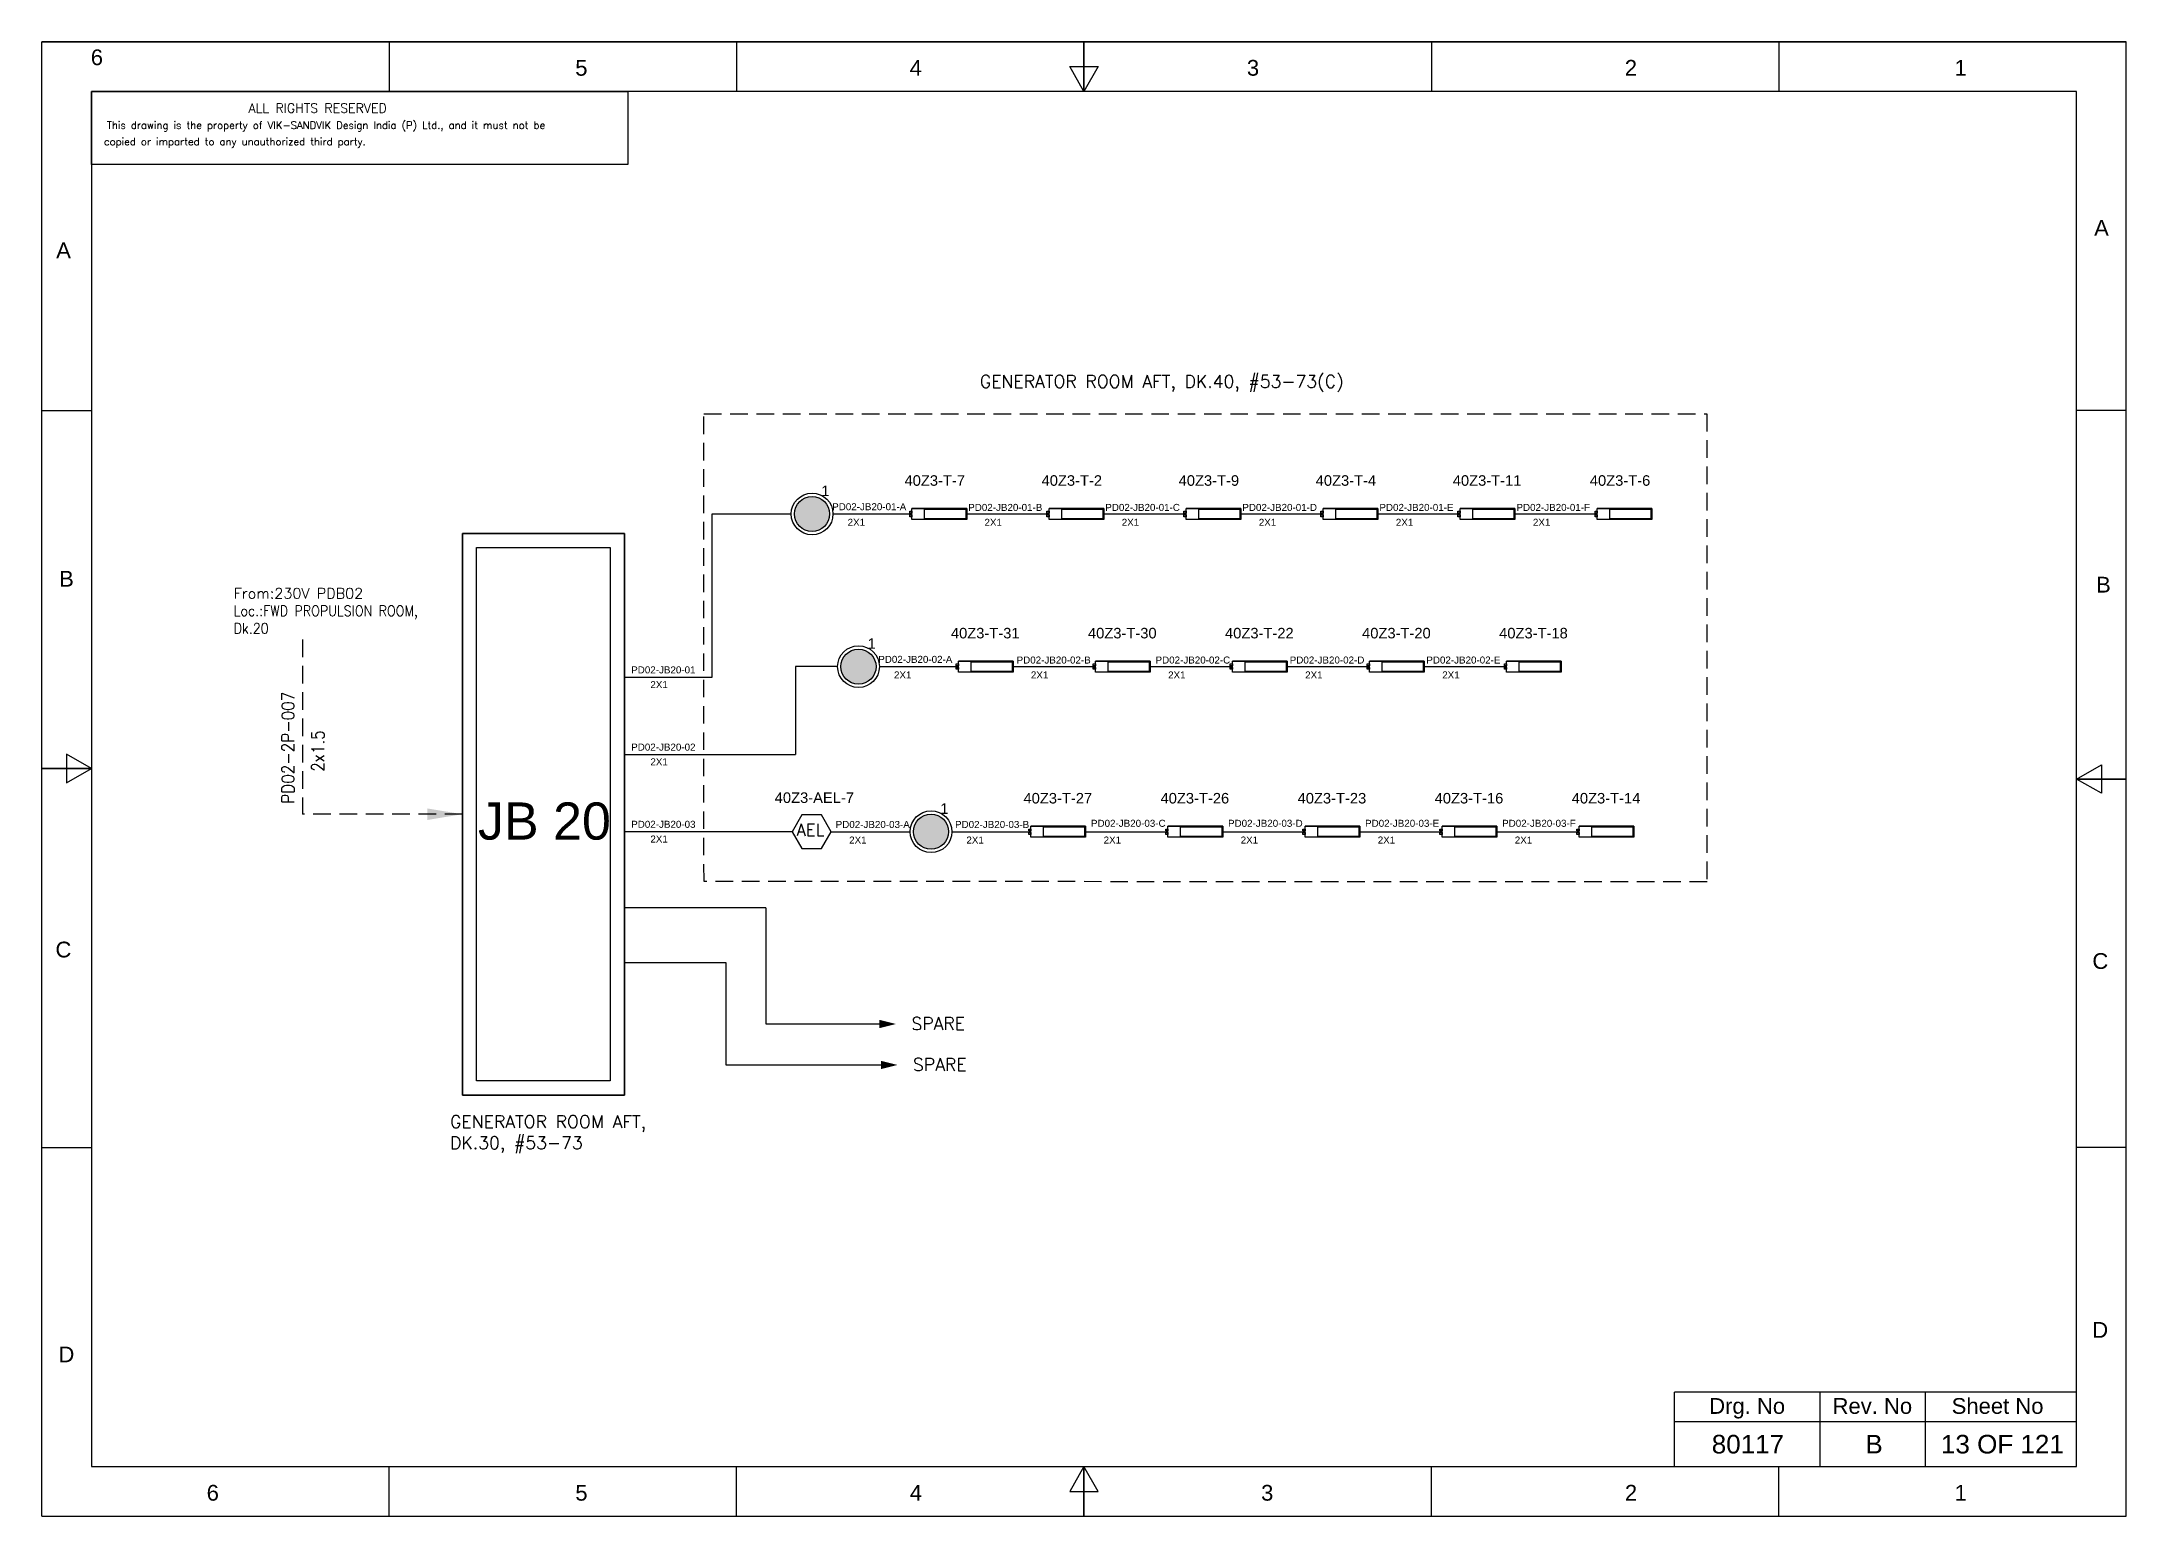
# Model space of a CAD drawing. Header units: inches. Extents: x -3311 to 1429, y -713 to 2436.
# Drawn here: x -2040.1 to -1743.1, y 1612.5 to 1822.6 of the extents above; entities that cross this region are included whole.
import ezdxf
from ezdxf.enums import TextEntityAlignment as Align

# ---------------------------------------------------------------- set-up
doc = ezdxf.new("R2010")
doc.units = ezdxf.units.IN
doc.linetypes.add('HIDDEN', pattern=[0.375, 0.25, -0.125])
doc.linetypes.add('SOLID', pattern=[0])
for name, color, linetype, lineweight in [('ELEC_TXT-025', 1, 'Continuous', 25), ('HEL-025', 1, 'Continuous', 25), ('HEL-035', 2, 'Continuous', 35)]:
    doc.layers.add(name, color=color, linetype=linetype, lineweight=lineweight)
doc.layers.add('LINE', color=3, linetype='SOLID')
doc.styles.add('_NORMAL', font='arial.ttf')
doc.styles.add('ROMANS', font='simplex.shx', dxfattribs={"width": 0.88})
doc.styles.get("Standard").update_dxf_attribs({"font": 'arial.ttf'})
doc.dimstyles.get("Standard").update_dxf_attribs({"dimtxt": 0.18, "dimasz": 0.18, "dimexe": 0.18, "dimexo": 0.0625, "dimgap": 0.09, "dimtad": 0, "dimtih": 1, "dimtoh": 1, "dimdec": 4, "dimzin": 0, "dimdsep": 46, "dimtxsty": 'Standard', "dimcen": 0.09, "dimadec": 0, "dimazin": 0, "dimtfac": 1, "dimtdec": 4, "dimtofl": 0, "dimtmove": 0, "dimatfit": 3, "dimfxl": 1, "dimtolj": 1, "dimtzin": 0, "dimarcsym": 0})

msp = doc.modelspace()

# ---------------------------------------------------------------- texts
at = {"color": 7}
for s, p in [('PD02-JB20-01-A', (-1927.490641812668, 1755.806562776825, 0.0541218630375611)), ('PD02-JB20-01-B', (-1908.110316798558, 1755.709973345887, 0.0270609315187806)), ('PD02-JB20-01-C', (-1888.583443834335, 1755.709973345887)), ('PD02-JB20-01-D', (-1869.056570870112, 1755.709973345887, -0.0270609315187806)), ('PD02-JB20-01-E', (-1849.529697905889, 1755.709973345887, -0.0541218630375612)), ('PD02-JB20-01-F', (-1830.002824941666, 1755.709973345888, -0.0811827945563417)), ('2X1', (-1925.293947737976, 1753.58514699203)), ('2X1', (-1905.791781040246, 1753.585146992029, -0.0270609315187806)), ('2X1', (-1886.24020180953, 1753.585146992029, -0.0541218630375611)), ('2X1', (-1866.713328845307, 1753.585146992029, -0.0811827945563417)), ('2X1', (-1847.186455881083, 1753.58514699203, -0.1082437260751222)), ('2X1', (-1827.65958291686, 1753.585146992031, -0.1353046575939028)), ('PD02-JB20-02-A', (-1920.93019286996, 1734.064069121596, 0.0541218630375611)), ('PD02-JB20-02-B', (-1901.216573052538, 1733.967479690658, 0.0270609315187806)), ('PD02-JB20-02-C', (-1881.421201567818, 1733.967479690658)), ('PD02-JB20-02-D', (-1862.301746327031, 1733.967479690658, -0.0270609315187806)), ('PD02-JB20-02-E', (-1842.842782940746, 1733.967479690658, -0.0541218630375612)), ('PD02-JB20-01', (-1956.124594188176, 1732.561741076998)), ('2X1', (-1918.685638199198, 1731.842653336801)), ('2X1', (-1899.183471501468, 1731.842653336801, -0.0270609315187806)), ('2X1', (-1879.631892270752, 1731.842653336801, -0.0541218630375611)), ('2X1', (-1860.105019306529, 1731.842653336801, -0.0811827945563417)), ('2X1', (-1840.578146342306, 1731.842653336801, -0.1082437260751222)), ('2X1', (-1953.39365144791, 1730.462369425341)), ('PD02-JB20-02', (-1956.124594188176, 1721.564176639057)), ('2X1', (-1953.39365144791, 1719.4648049874)), ('PD02-JB20-03', (-1956.124594188176, 1710.566612201116)), ('PD02-JB20-03-A', (-1926.993917015927, 1710.544719314062, 0.0541218630375611)), ('PD02-JB20-03-B', (-1909.98755717199, 1710.544719314062, 0.0541218630375611)), ('PD02-JB20-03-C', (-1890.622072894727, 1710.708333743322)), ('PD02-JB20-03-D', (-1871.095199930504, 1710.708333743322, -0.0270609315187806)), ('PD02-JB20-03-E', (-1851.568326966281, 1710.708333743322, -0.0541218630375611)), ('PD02-JB20-03-F', (-1832.041454002058, 1710.708333743322, -0.0811827945563417)), ('2X1', (-1953.39365144791, 1708.467240549459)), ('2X1', (-1925.074189305105, 1708.323303529267)), ('2X1', (-1908.370764745739, 1708.323303529266, -0.0270609315187806)), ('2X1', (-1888.819185515023, 1708.323303529267, -0.0541218630375611)), ('2X1', (-1869.2923125508, 1708.323303529267, -0.0811827945563417)), ('2X1', (-1849.765439586577, 1708.323303529267, -0.1082437260751222)), ('2X1', (-1830.238566622355, 1708.323303529267, -0.1353046575939028))]:
    msp.add_text(s, height=1, dxfattribs=at).set_placement(p)
at = {"color": 7, "lineweight": 30}
msp.add_text('JB 20', height=5.3, dxfattribs=at).set_placement((-1968.487400768971, 1711.53099748775), align=Align.MIDDLE_CENTER)
at = {"color": 7}
for s, height, p in [('Drg. No', 2.245994999999999, (-1797.134575360458, 1628.203720655539)), ('Rev. No', 2.245994999999999, (-1779.296959731517, 1628.203720655539)), ('Sheet No', 2.245994999999999, (-1761.455558287625, 1628.203720655539)), ('80117', 2.65275, (-1797.026879948485, 1622.758604963402)), ('B', 2.65275, (-1779.056209364902, 1622.758604963403)), ('13 OF 121', 2.65275, (-1760.769691814925, 1622.758604963403))]:
    msp.add_text(s, height=height, dxfattribs=at).set_placement(p, align=Align.MIDDLE_CENTER)
at = {"color": 7, "char_height": 1.8, "attachment_point": 1, "style": '_NORMAL'}
for s, insert, width in [('{\\Fromans|c0;\\C2;GENERATOR ROOM AFT, DK.40, #53-73(C)}', (-1906.456910143641, 1775.061158634055), 74.17760965465446), ('{\\Fromans|c0;\\C2;SPARE}', (-1916.200678232602, 1683.571020946538), 8.165826236390785), ('{\\Fromans|c0;\\C2;SPARE}', (-1915.984590911503, 1677.737992384139), 8.165826236390785)]:
    msp.add_mtext(s, dxfattribs=dict(at, insert=insert, width=width))
at = {"color": 7, "insert": (-2012.75904759775, 1744.726258141398), "char_height": 1.5, "width": 36.88843007146136, "attachment_point": 1}
msp.add_mtext('{\\Fromans|c0;\\C2;From:230V PDB02\\P\\Fsimplex|c0;\\W0.88;Loc.:FWD PROPULSION ROOM,      \\PDk.20}', dxfattribs=at)
at = {"color": 7, "insert": (-2005.924682999617, 1713.995844100162), "char_height": 1.8, "width": 17.12963194783359, "attachment_point": 1, "rotation": 90, "style": '_NORMAL'}
msp.add_mtext('{\\Fromans|c0;\\W0.88;PD02-2P-007}', dxfattribs=at)
at = {"color": 7, "insert": (-2001.653731599478, 1718.557688705495), "char_height": 1.8, "attachment_point": 1, "rotation": 90, "style": '_NORMAL'}
msp.add_mtext('{\\Fsimplex|c0;\\W0.88;2x1.5}', dxfattribs=at)
at = {"color": 7, "insert": (-1981.933688360594, 1669.602901933436), "char_height": 1.8, "attachment_point": 1, "style": '_NORMAL'}
msp.add_mtext('{\\Fromans|c0;\\C2;GENERATOR ROOM AFT, \\PDK.30, #53-73}', dxfattribs=at)

# ---------------------------------------------------------------- blocks, each defined once
blk = doc.blocks.new('fr')
at = {"color": 7, "linetype": 'Continuous'}
for p, q in [((33763.99041882888, 4500.404704292372), (33466.99094982888, 4500.404704292372)), ((33466.99094982888, 4500.404704292372), (33763.99041882888, 4500.404704292372)), ((33466.99094982888, 4290.333634292372), (33466.99094982888, 4500.404704292372)), ((33516.49086132888, 4500.404704292372), (33516.49086132888, 4493.331604292372)), ((33565.99077282888, 4500.404704292372), (33565.99077282888, 4493.331604292372)), ((33615.49068432888, 4500.404704292372), (33615.49068432888, 4493.331604292372)), ((33615.49068432888, 4493.331604292372), (33615.49068432888, 4500.404704292372)), ((33615.49068432888, 4500.404704292372), (33615.49068432888, 4493.331604292372)), ((33664.99059582888, 4500.404704292372), (33664.99059582888, 4493.331604292372)), ((33714.49050732888, 4500.404704292372), (33714.49050732888, 4493.331604292372)), ((33763.99041882888, 4290.333634292372), (33763.99041882888, 4500.404704292372)), ((33763.99041882888, 4290.333634292372), (33763.99041882888, 4500.404704292372)), ((33615.49068432888, 4493.331604292372), (33613.44882182088, 4496.868154292371)), ((33613.44882182088, 4496.868154292371), (33617.53254683689, 4496.868154292371)), ((33617.53254683689, 4496.868154292371), (33615.49068432888, 4493.331604292372)), ((33756.91731882888, 4493.331604292372), (33474.06404982888, 4493.331604292372)), ((33474.06404982888, 4493.331604292372), (33474.06404982888, 4297.406734292372)), ((33756.91731882888, 4297.406734292372), (33756.91731882888, 4493.331604292372)), ((33466.99094982888, 4447.886936792373), (33474.06404982888, 4447.886936792373)), ((33763.99041882888, 4447.886936792373), (33756.91731882888, 4447.886936792373)), ((33474.06404982888, 4396.869169292371), (33470.52749982888, 4398.911031800373)), ((33470.52749982888, 4398.911031800373), (33470.52749982888, 4394.827306784372)), ((33466.99094982888, 4396.869169292371), (33474.06404982888, 4396.869169292371)), ((33474.06404982888, 4396.869169292371), (33466.99094982888, 4396.869169292371)), ((33466.99094982888, 4396.869169292371), (33474.06404982888, 4396.869169292371)), ((33470.52749982888, 4394.827306784372), (33474.06404982888, 4396.869169292371)), ((33756.91731882888, 4395.369169292371), (33760.45386882887, 4397.411031800371)), ((33760.45386882887, 4397.411031800371), (33760.45386882887, 4393.327306784372)), ((33763.99041882888, 4395.369169292371), (33756.91731882888, 4395.369169292371)), ((33760.45386882887, 4393.327306784372), (33756.91731882888, 4395.369169292371)), ((33756.91731882888, 4395.369169292371), (33763.99041882888, 4395.369169292371)), ((33763.99041882888, 4395.369169292371), (33756.91731882888, 4395.369169292371)), ((33466.99094982888, 4342.851401792372), (33474.06404982888, 4342.851401792372)), ((33763.99041882888, 4342.851401792372), (33756.91731882888, 4342.851401792372)), ((33474.06404982888, 4297.406734292372), (33756.91731882888, 4297.406734292372)), ((33516.49086132888, 4290.333634292372), (33516.49086132888, 4297.406734292372)), ((33565.99077282888, 4290.333634292372), (33565.99077282888, 4297.406734292372)), ((33615.49068432888, 4297.406734292372), (33613.44882182088, 4293.870184292372)), ((33615.49068432888, 4290.333634292372), (33615.49068432888, 4297.406734292372)), ((33617.53254683689, 4293.870184292372), (33615.49068432888, 4297.406734292372)), ((33615.49068432888, 4297.406734292372), (33615.49068432888, 4290.333634292372)), ((33615.49068432888, 4290.333634292372), (33615.49068432888, 4297.406734292372)), ((33664.99059582888, 4290.333634292372), (33664.99059582888, 4297.406734292372)), ((33714.49050732888, 4290.333634292372), (33714.49050732888, 4297.406734292372)), ((33613.44882182088, 4293.870184292372), (33617.53254683689, 4293.870184292372)), ((33466.99094982888, 4290.333634292372), (33763.99041882888, 4290.333634292372)), ((33466.99094982888, 4290.333634292372), (33763.99041882888, 4290.333634292372))]:
    blk.add_line(p, q, dxfattribs=at)
at = {"color": 7, "style": '_NORMAL'}
for s, p in [('6', (33474.85554122253, 4498.184568051995)), ('5', (33543.88086868043, 4496.684568051995)), ('4', (33591.52292783513, 4496.684568051995)), ('3', (33639.57026672662, 4496.684568051994)), ('2', (33693.41447692277, 4496.684568051995)), ('1', (33740.39470872623, 4496.684568051995)), ('A', (33760.45386882887, 4473.878661882723)), ('A', (33470.10256842159, 4470.684646417788)), ('B', (33470.52499920517, 4423.895143770592)), ('B', (33760.73536651571, 4423.056339053171)), ('C', (33470.08476970382, 4371.074991954313)), ('C', (33760.28539060379, 4369.440827315858)), ('D', (33760.2726824658, 4316.886883350412)), ('D', (33470.50885169667, 4313.392487638034)), ('6', (33491.36728552911, 4293.686598051996)), ('5', (33543.89261298701, 4293.686598051996)), ('4', (33591.53467214172, 4293.686598051996)), ('3', (33641.59491144936, 4293.686598051996)), ('2', (33693.42622122935, 4293.686598051996)), ('1', (33740.40645303282, 4293.686598051996))]:
    blk.add_text(s, height=2.245709249999999, dxfattribs=at).set_placement(p, align=Align.MIDDLE_CENTER)
blk = doc.blocks.new('A$C4BAD7D21')
at = {"layer": 'HEL-025'}
blk.add_lwpolyline([(-34000.00013845507, -7.23888515495e-05), (-34000.00013845501, 2086.008166713233), (-18713.72949524718, 2086.008166713277), (-18713.72949524724, -7.23888078937e-05)], close=True, dxfattribs=at)
at = {"layer": 'HEL-025', "style": 'ROMANS'}
for s, p in [('This drawing is the property of VIK-SANDVIK Design India (P) Ltd., and it must not be', (-33557.56104603212, 1015.847137906297)), (' copied or imparted to any unauthorized third party.', (-33784.71575493622, 550.1417873854515))]:
    blk.add_text(s, height=210, dxfattribs=at).set_placement(p)
at = {"layer": 'HEL-035', "style": 'ROMANS'}
blk.add_text('     ALL RIGHTS RESERVED', height=262.5, dxfattribs=at).set_placement((-30497.35732344113, 1475.667350434829))
blk = doc.blocks.new('FIXED_KEY_SWITCH')
h = blk.add_hatch(color=1)
h.dxf.hatch_style = 1
edge = h.paths.add_edge_path()
edge.add_arc((848.1293472096052, 1737.458094578189), 2.5, 0, 360)
at = {"color": 1}
blk.add_circle((848.1293472096052, 1737.458094578189), 2.5, dxfattribs=at)
at = {"color": 7, "insert": (849.4370786624187, 1741.499464984656), "char_height": 1.5, "attachment_point": 1, "style": '_NORMAL'}
blk.add_mtext_dynamic_manual_height_columns('1', width=1.5, gutter_width=7.5, heights=[0], dxfattribs=at)
blk = doc.blocks.new('SWT')
blk.add_blockref('FIXED_KEY_SWITCH', (0, 0))
blk.add_attdef('TAG_NO', (844.5529265958943, 1741.112352781243), '', height=1.5)
blk = doc.blocks.new('2A')
at = {"color": 7, "lineweight": -3, "ltscale": 2.5}
blk.add_line((790.0248076338233, 1997.62080387622, -0.0270609315187806), (782.2260654954592, 1997.62080387622, -0.0270609315187806), dxfattribs=at)
at = {"color": 7, "lineweight": -3, "ltscale": 2.5, "elevation": -0.0270609315187806}
for points in [[(781.9116000866528, 1997.205709536597), (782.2260654954592, 1997.205709536597), (782.2260654954592, 1996.941558593201), (781.9116000866528, 1996.941558593201)], [(781.9116000866528, 1996.702564882509), (782.2260654954592, 1996.702564882509), (782.2260654954592, 1996.438413939113), (781.9116000866528, 1996.438413939113)], [(782.2260654954592, 1997.62080387622), (790.0248076338233, 1997.62080387622), (790.0248076338233, 1996.02331959949), (782.2260654954592, 1996.02331959949)], [(784.0292030799361, 1997.501307020874), (789.8782596837103, 1997.501307020874), (789.8782596837103, 1996.142816454836), (784.0292030799361, 1996.142816454836)]]:
    blk.add_lwpolyline(points, close=True, dxfattribs=at)
blk = doc.blocks.new('LED TUBE LIGHT 30W')
blk.add_blockref('2A', (179.9054482727602, -357.8945967387995))
blk.add_attdef('TAG_NO.', (962.5195036238373, 1642.970585224031), '', height=1.5)
blk = doc.blocks.new('AEL')
at = {"color": 4}
blk.add_lwpolyline([(989.9752931674598, -190.0937488762077), (992.7522595313308, -190.0937488762077), (994.140742713266, -187.6888254596407), (992.7522595313308, -185.2839020430737), (989.9752931674598, -185.2839020430737), (988.5868099855245, -187.6888254596407)], close=True, dxfattribs=at)
at = {"color": 4, "style": 'ROMANS'}
blk.add_text('AEL', height=1.725, dxfattribs=at).set_placement((989.1959836497424, -188.2711585409042))
blk = doc.blocks.new('AEL_L')
blk.add_blockref('AEL', (0, 0))
blk.add_attdef('TAG_NO', (986.5509174898416, -183.5896636619281), '', height=1.5)

# ---------------------------------------------------------------- linework, layer by layer
for p, q in [((-1944.577279764471, 1732.005431813135), (-1944.577279764471, 1755.272146400016)), ((-1926.718726512997, 1733.529652744788), (-1932.737194173995, 1733.529652744788)), ((-1932.737194173995, 1733.529652744788), (-1932.737194173995, 1721.007867375194)), ((-1936.931342791508, 1699.167868821287), (-1957.101814767138, 1699.167868821287)), ((-1936.931342791508, 1699.167868821287), (-1936.931342791508, 1682.617252585833))]:
    msp.add_line(p, q)
at = {"color": 7, "linetype": 'Continuous'}
for p, q in [((-1750.188914347404, 1630.152356001912), (-1807.50778885112, 1630.152356001912)), ((-1807.50778885112, 1619.556581186357), (-1807.50778885112, 1630.152356001912)), ((-1786.735187195543, 1619.556581186357), (-1786.735187195543, 1630.152356001912)), ((-1771.718917439924, 1619.556581186357), (-1771.718917439924, 1630.152356001912)), ((-1807.50778885112, 1625.969560930434), (-1750.188914347404, 1625.969560930434))]:
    msp.add_line(p, q, dxfattribs=at)
at = {"linetype": 'HIDDEN', "ltscale": 10}
msp.add_lwpolyline([(-1945.7583733123, 1769.559044784148), (-1802.858967352171, 1769.51909270681), (-1802.855443044373, 1702.86866706396), (-1945.754849004503, 1702.908619141298)], close=True, dxfattribs=at)
msp.add_lwpolyline([(-2002.937207603166, 1737.379467542142), (-2002.937207603166, 1712.501674225114)], dxfattribs=at)
for points in [[(-1920.754048232996, 1682.617252585833, 1.178849999999999, 0, 0), (-1918.396348232996, 1682.617252585833, 0, 0, 0)], [(-1920.537960911897, 1676.784224023434, 1.178849999999999, 0, 0), (-1918.180260911897, 1676.784224023434, 0, 0, 0)]]:
    msp.add_lwpolyline(points, format="xyseb")
at = {"layer": 'LINE', "color": 0}
for p, q in [((-1944.577279764471, 1755.272146400016), (-1933.327036051776, 1755.272146400016)), ((-1927.378726010173, 1755.272146400015, -0.001094042753928445), (-1916.124750205114, 1755.272146400015, -0.0270609315187806)), ((-1908.32600806675, 1755.272146400014, -0.0270609315187806), (-1896.597877240891, 1755.272146400014, -0.0541218630375611)), ((-1888.799135102527, 1755.272146400014, -0.0541218630375611), (-1877.071004276668, 1755.272146400014, -0.0811827945563417)), ((-1869.272262138304, 1755.272146400014, -0.0811827945563417), (-1857.544131312445, 1755.272146400014, -0.1082437260751222)), ((-1849.745389174081, 1755.272146400016, -0.1082437260751222), (-1838.017258348222, 1755.272146400016, -0.1353046575939028)), ((-1830.218516209858, 1755.272146400017, -0.1353046575939028), (-1818.490385383999, 1755.272146400017, -0.1623655891126833)), ((-1980.181406817315, 1752.501674225114), (-1980.181406817315, 1672.501674225114)), ((-1957.101814767137, 1752.501674225114), (-1980.181406817315, 1752.501674225114)), ((-1957.101814767137, 1672.501674225114), (-1957.101814767137, 1752.501674225114)), ((-1957.101814767137, 1732.005431813135), (-1944.577279764471, 1732.005431813135)), ((-1920.770416471393, 1733.529652744786, -0.001094042753934194), (-1909.516440666337, 1733.529652744786, -0.0270609315187806)), ((-1901.717698527973, 1733.529652744786, -0.0270609315187806), (-1889.989567702114, 1733.529652744786, -0.0541218630375611)), ((-1882.19082556375, 1733.529652744786, -0.0541218630375611), (-1870.462694737891, 1733.529652744786, -0.0811827945563417)), ((-1862.663952599527, 1733.529652744786, -0.0811827945563417), (-1850.935821773668, 1733.529652744786, -0.1082437260751222)), ((-1843.137079635304, 1733.529652744786, -0.1082437260751222), (-1831.408948809445, 1733.529652744786, -0.1353046575939028)), ((-1957.101814767137, 1721.007867375194), (-1932.737194173995, 1721.007867375194)), ((-1933.187055325841, 1710.010302937253), (-1957.101814767138, 1710.010302937253)), ((-1927.633122598103, 1710.010302937252), (-1916.379146793047, 1710.010302937252, -0.02596688876484591)), ((-1910.430836751443, 1710.010302937252, -0.02815497427271007), (-1899.176860946385, 1710.010302937252, -0.0541218630375611)), ((-1891.378118808021, 1710.010302937252, -0.0541218630375611), (-1879.649987982162, 1710.010302937252, -0.0811827945563417)), ((-1871.851245843798, 1710.010302937252, -0.0811827945563417), (-1860.123115017939, 1710.010302937252, -0.1082437260751222)), ((-1852.324372879575, 1710.010302937252, -0.1082437260751222), (-1840.596242053716, 1710.010302937252, -0.1353046575939028)), ((-1832.797499915352, 1710.010302937252, -0.1353046575939028), (-1821.069369089493, 1710.010302937252, -0.1623655891126834)), ((-1957.101814767138, 1691.366237685355), (-1942.638975973186, 1691.366237685355)), ((-1942.638975973186, 1691.366237685355), (-1942.638975973186, 1676.784224023434)), ((-1936.931342791508, 1682.617252585833), (-1920.664371747596, 1682.617252585833)), ((-1942.638975973186, 1676.784224023434), (-1920.448284426496, 1676.784224023434)), ((-1980.181406817315, 1672.501674225114), (-1957.101814767137, 1672.501674225114))]:
    msp.add_line(p, q, dxfattribs=at)
for points in [[(-1980.181406817315, 1752.501674225114), (-1957.101814767137, 1752.501674225114), (-1957.101814767137, 1672.501674225114), (-1980.181406817315, 1672.501674225114)], [(-1978.181406817315, 1750.501674225114), (-1959.101814767137, 1750.501674225114), (-1959.101814767137, 1674.501674225114), (-1978.181406817315, 1674.501674225114)]]:
    msp.add_lwpolyline(points, close=True, dxfattribs=at)
for centre in [(-1930.352881030974, 1755.272146400016), (-1923.744571492195, 1733.529652744787), (-1913.404991772245, 1710.010302937252, -0.0270609315187806)]:
    msp.add_circle(centre, 2.974155020801596, dxfattribs=at)

# ---------------------------------------------------------------- block references
for name, p in [('fr', (-35507.10623317628, -2677.850153106016)), ('SWT', (-2778.482228240579, 17.81405182182698)), ('SWT', (-2771.8739187018, -3.928441833401848)), ('SWT', (-2761.53433898185, -27.44779164093734, -0.0270609315187806))]:
    msp.add_blockref(name, p)
ref = msp.add_blockref('LED TUBE LIGHT 30W', (-2878.256263973334, 116.3446814009596))
ref.add_attrib('TAG_NO.', '40Z3-T-7', (-1917.186156198398, 1759.292451734464), dxfattribs={"height": 1.5})
ref = msp.add_blockref('LED TUBE LIGHT 30W', (-2858.729391009111, 116.3446814009596, -0.0270609315187806))
ref.add_attrib('TAG_NO.', '40Z3-T-2', (-1897.659283234174, 1759.292451734464, -0.0270609315187806), dxfattribs={"height": 1.5})
ref = msp.add_blockref('LED TUBE LIGHT 30W', (-2839.202518044888, 116.3446814009596, -0.0541218630375611))
ref.add_attrib('TAG_NO.', '40Z3-T-9', (-1878.132410269952, 1759.292451734464, -0.0541218630375611), dxfattribs={"height": 1.5})
ref = msp.add_blockref('LED TUBE LIGHT 30W', (-2819.675645080666, 116.3446814009596, -0.0811827945563417))
ref.add_attrib('TAG_NO.', '40Z3-T-4', (-1858.605537305729, 1759.292451734464, -0.0811827945563417), dxfattribs={"height": 1.5})
ref = msp.add_blockref('LED TUBE LIGHT 30W', (-2800.148772116442, 116.3446814009605, -0.1082437260751222))
ref.add_attrib('TAG_NO.', '40Z3-T-11', (-1839.078664341505, 1759.292451734465, -0.1082437260751222), dxfattribs={"height": 1.5})
ref = msp.add_blockref('LED TUBE LIGHT 30W', (-2780.621899152219, 116.3446814009614, -0.1353046575939028))
ref.add_attrib('TAG_NO.', '40Z3-T-6', (-1819.551791377282, 1759.292451734467, -0.1353046575939028), dxfattribs={"height": 1.5})
ref = msp.add_blockref('LED TUBE LIGHT 30W', (-2871.647954434557, 94.60218774573148))
ref.add_attrib('TAG_NO.', '40Z3-T-31', (-1910.57784665962, 1737.549958079236), dxfattribs={"height": 1.5})
ref = msp.add_blockref('LED TUBE LIGHT 30W', (-2852.121081470334, 94.60218774573148, -0.0270609315187806))
ref.add_attrib('TAG_NO.', '40Z3-T-30', (-1891.050973695397, 1737.549958079236, -0.0270609315187806), dxfattribs={"height": 1.5})
ref = msp.add_blockref('LED TUBE LIGHT 30W', (-2832.594208506111, 94.60218774573148, -0.0541218630375611))
ref.add_attrib('TAG_NO.', '40Z3-T-22', (-1871.524100731174, 1737.549958079236, -0.0541218630375611), dxfattribs={"height": 1.5})
ref = msp.add_blockref('LED TUBE LIGHT 30W', (-2813.067335541888, 94.60218774573148, -0.0811827945563417))
ref.add_attrib('TAG_NO.', '40Z3-T-20', (-1851.997227766951, 1737.549958079236, -0.0811827945563417), dxfattribs={"height": 1.5})
ref = msp.add_blockref('LED TUBE LIGHT 30W', (-2793.540462577665, 94.60218774573148, -0.1082437260751222))
ref.add_attrib('TAG_NO.', '40Z3-T-18', (-1832.470354802728, 1737.549958079236, -0.1082437260751222), dxfattribs={"height": 1.5})
ref = msp.add_blockref('AEL_L', (-2921.773865311367, 1897.699128396894))
ref.add_attrib('TAG_NO', '40Z3-AEL-7', (-1935.678956018379, 1714.109464734965), dxfattribs={"color": 4, "height": 1.5})
ref = msp.add_blockref('LED TUBE LIGHT 30W', (-2861.308374714605, 71.08283793819737, -0.0270609315187806))
ref.add_attrib('TAG_NO.', '40Z3-T-27', (-1900.238266939668, 1714.030608271701, -0.0270609315187806), dxfattribs={"height": 1.5})
ref = msp.add_blockref('LED TUBE LIGHT 30W', (-2841.781501750382, 71.08283793819737, -0.0541218630375611))
ref.add_attrib('TAG_NO.', '40Z3-T-26', (-1880.711393975445, 1714.030608271701, -0.0541218630375611), dxfattribs={"height": 1.5})
ref = msp.add_blockref('LED TUBE LIGHT 30W', (-2822.254628786159, 71.08283793819737, -0.0811827945563417))
ref.add_attrib('TAG_NO.', '40Z3-T-23', (-1861.184521011222, 1714.030608271701, -0.0811827945563417), dxfattribs={"height": 1.5})
ref = msp.add_blockref('LED TUBE LIGHT 30W', (-2802.727755821936, 71.08283793819737, -0.1082437260751222))
ref.add_attrib('TAG_NO.', '40Z3-T-16', (-1841.657648046999, 1714.030608271701, -0.1082437260751222), dxfattribs={"height": 1.5})
ref = msp.add_blockref('LED TUBE LIGHT 30W', (-2783.200882857713, 71.08283793819737, -0.1353046575939028))
ref.add_attrib('TAG_NO.', '40Z3-T-14', (-1822.130775082776, 1714.030608271701, -0.1353046575939028), dxfattribs={"height": 1.5})
at = {"layer": 'ELEC_TXT-025', "color": 0, "xscale": 0.005, "yscale": 0.005, "zscale": 0.005}
msp.add_blockref('A$C4BAD7D21', (-1863.042182655128, 1805.051410352791), dxfattribs=at)

msp.set_redraw_order([(e.dxf.handle, doc.entitydb.next_handle()) for e in msp.query("TEXT MTEXT ATTDEF DIMENSION ARC_DIMENSION")])  # texts and dimensions are drawn at this point

# ---------------------------------------------------------------- leaders
at = {"linetype": 'HIDDEN', "ltscale": 10}
msp.add_leader([(-1980.181406817315, 1712.501674225114), (-2002.937207603166, 1712.501674225114)], dimstyle='Standard', override={"dimasz": 5, "dimarcsym": 1}, dxfattribs=at)

doc.saveas('drawing.dxf')
